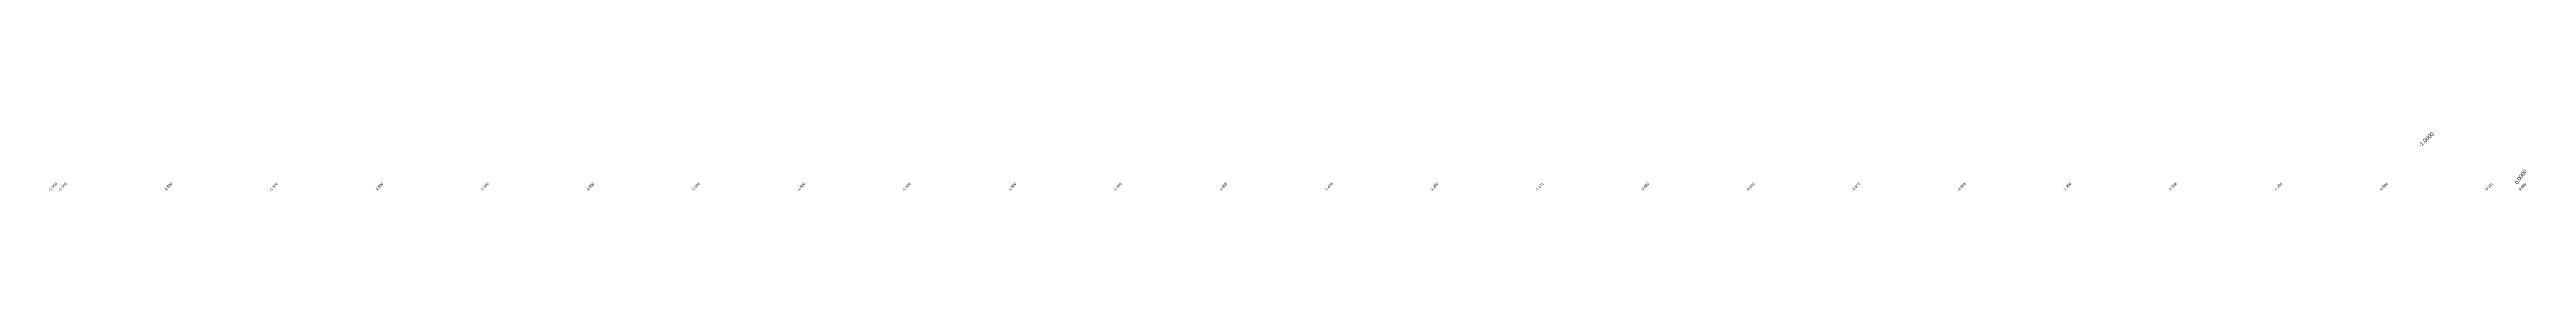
# Model space of a CAD drawing. Header units: metres. Extents: x 286386 to 287779, y 2079267 to 2080589.
# Drawn here: x 286457.5 to 286927.1, y 2080419.3 to 2080430.3 of the extents above; entities that cross this region are included whole.
import ezdxf
from ezdxf.enums import TextEntityAlignment as Align

# ---------------------------------------------------------------- set-up
doc = ezdxf.new("R2010")
doc.units = ezdxf.units.M
doc.header["$MEASUREMENT"] = 0
doc.layers.add('ESContAnn', color=231, linetype='Continuous')
doc.layers.add('ESElevation', color=150, linetype='Continuous')

msp = doc.modelspace()

# ---------------------------------------------------------------- texts
at = {"layer": 'ESContAnn'}
for s, rotation, p in [('-1.0000', 43.3634, (286908.1, 2080428.94)), ('0.0000', 55.0453, (286926.01, 2080421.89))]:
    msp.add_text(s, height=0.75, rotation=rotation, dxfattribs=at).set_placement(p, align=Align.MIDDLE_CENTER)
at = {"layer": 'ESElevation'}
for s, p in [('-1.500', (286458.17, 2080420)), ('-1.500', (286460, 2080420)), ('-1.500', (286480, 2080420)), ('-1.500', (286500, 2080420)), ('-1.500', (286520, 2080420)), ('-1.500', (286540, 2080420)), ('-1.500', (286560, 2080420)), ('-1.500', (286580, 2080420)), ('-1.500', (286600, 2080420)), ('-1.500', (286620, 2080420)), ('-1.500', (286640, 2080420)), ('-1.500', (286660, 2080420)), ('-1.485', (286680, 2080420)), ('-1.408', (286700, 2080420)), ('-1.290', (286720, 2080420)), ('-1.171', (286740, 2080420)), ('-0.850', (286760, 2080420)), ('-0.502', (286780, 2080420)), ('-0.523', (286800, 2080420)), ('-0.858', (286820, 2080420)), ('-1.309', (286840, 2080420)), ('-1.338', (286860, 2080420)), ('-1.264', (286880, 2080420)), ('-0.950', (286900, 2080420)), ('-0.241', (286920, 2080420)), ('0.085', (286926.34, 2080420))]:
    msp.add_text(s, height=0.5, rotation=45, dxfattribs=at).set_placement(p, align=Align.MIDDLE_CENTER)

doc.saveas('drawing.dxf')
